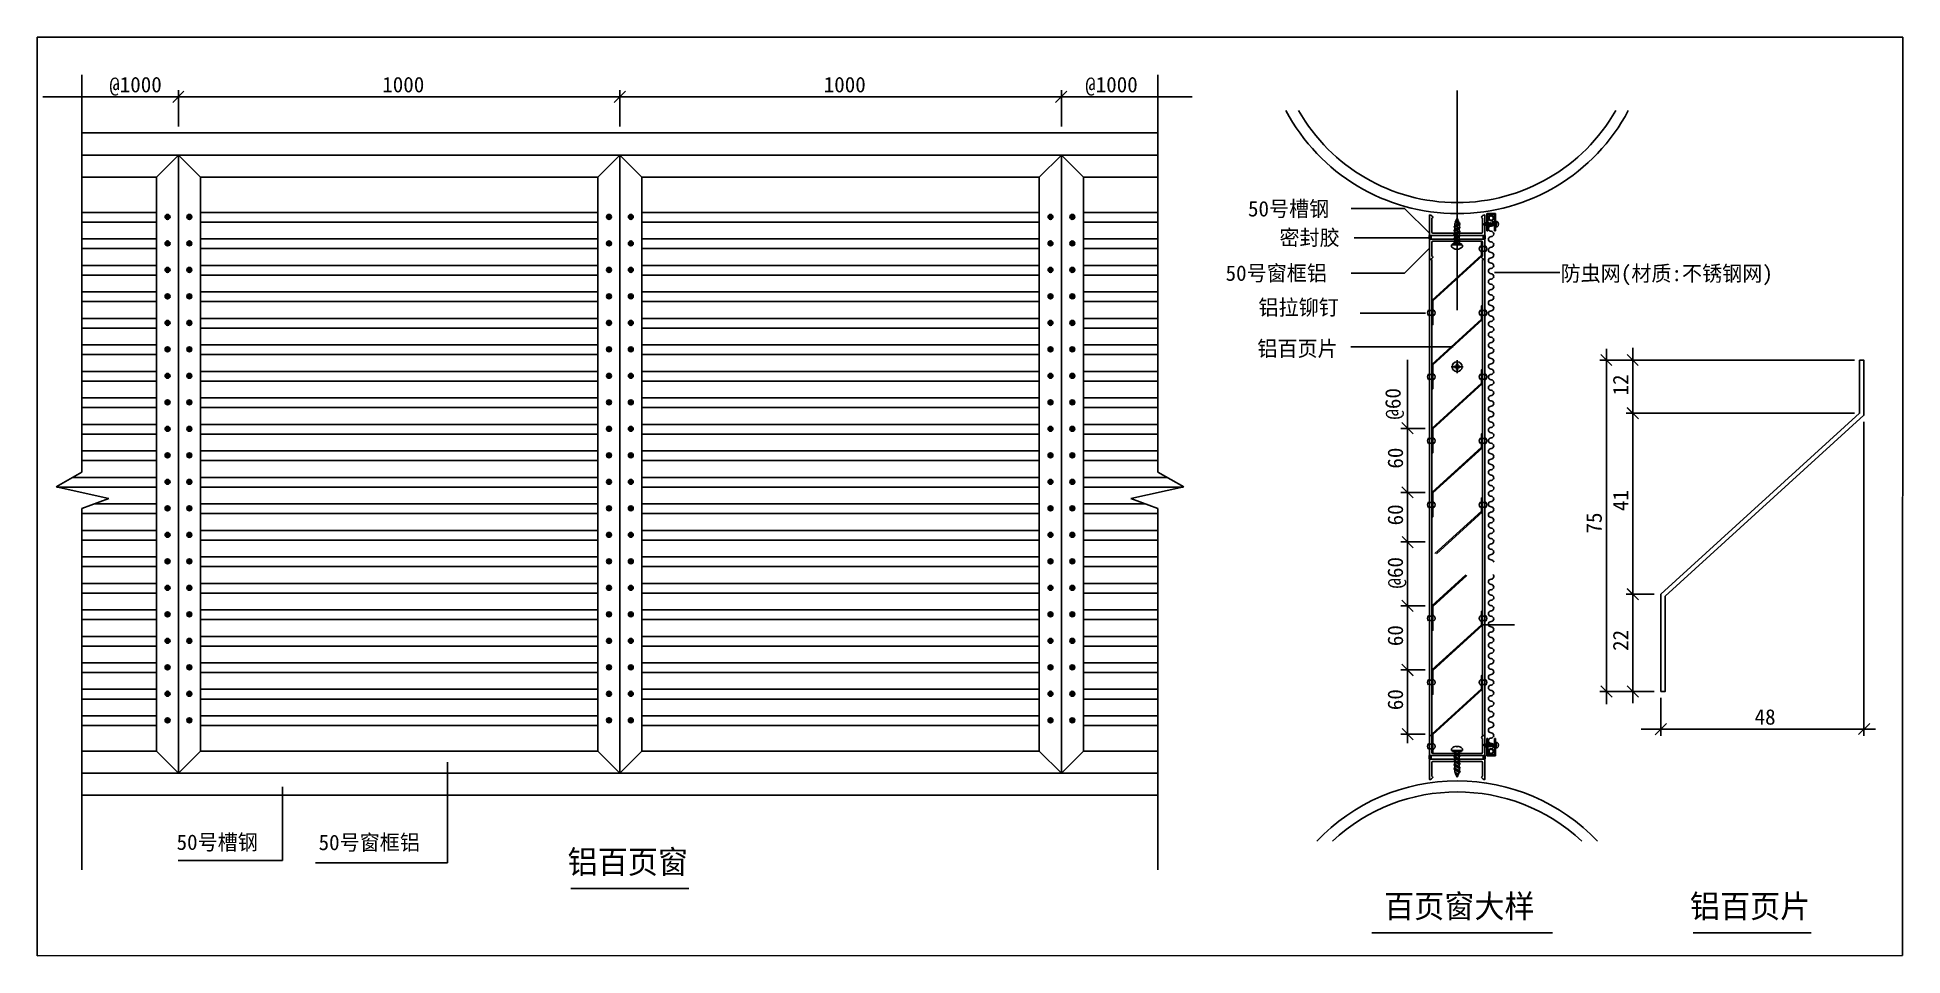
# Model space of a CAD drawing. Header units: metres. Extents: x 752 to 2442, y 858 to 1690.
import ezdxf

# ---------------------------------------------------------------- set-up
doc = ezdxf.new("R2010")
doc.units = ezdxf.units.M
for name, color, linetype in [('A1', 1, 'Continuous'), ('A2', 2, 'Continuous'), ('A3', 3, 'Continuous'), ('A6', 6, 'Continuous'), ('A7', 7, 'Continuous'), ('CON', 2, 'Continuous'), ('CON2', 6, 'Continuous'), ('DIM', 4, 'Continuous'), ('NEW1', 3, 'Continuous')]:
    doc.layers.add(name, color=color, linetype=linetype)
doc.dimstyles.get("Standard").update_dxf_attribs({"dimtxt": 2.5, "dimasz": 2.5, "dimexe": 1.25, "dimexo": 0.625, "dimtad": 1, "dimcen": 2.5, "dimazin": 3, "dimtfac": 1, "dimtmove": 0, "dimatfit": 3})

msp = doc.modelspace()

# ---------------------------------------------------------------- texts
for s, p in [('@1000', (816.95, 1640.18)), ('1000', (1064.32, 1640.18)), ('1000', (1464.32, 1640.18)), ('@1000', (1701.23, 1640.18)), ('48', (2307.74, 1067.36))]:
    msp.add_text(s, height=14).set_placement(p)
for s, p in [('@60', (1987.04, 1343.71)), ('12', (2193.36, 1365.52)), ('60', (1989.21, 1299.27)), ('41', (2193.36, 1260.85)), ('60', (1989.21, 1247.85)), ('75', (2169.34, 1240.45)), ('@60', (1989.15, 1190.63)), ('60', (1989.21, 1138.44)), ('22', (2193.36, 1134.13)), ('60', (1989.21, 1080.44))]:
    msp.add_text(s, height=14, rotation=90).set_placement(p)
at = {"layer": 'A7'}
for s, height, p in [('50号槽钢', 14, (1848.73, 1527.7)), ('密封胶', 14, (1877.25, 1501.58)), ('50号窗框铝', 14, (1828.43, 1469.39)), ('防虫网(材质:不锈钢网)', 14, (2131.93, 1469.12)), ('铝拉铆钉', 14, (1858.23, 1438.33)), ('铝百页片', 14, (1857.21, 1401.03)), ('50号槽钢', 14, (877.96, 953.89)), ('50号窗框铝', 14, (1006.65, 953.65)), ('铝百页窗', 21, (1232.24, 932.54)), ('百页窗大样', 21, (1971.98, 892.38)), ('铝百页片', 21, (2249.12, 892.38))]:
    msp.add_text(s, height=height, dxfattribs=at).set_placement(p)

# ---------------------------------------------------------------- blocks, each defined once
blk = doc.blocks.new('_ARCHTICK')
at = {"color": 0, "linetype": 'ByBlock'}
blk.add_lwpolyline([(-0.82, -0.83), (0.87, 0.86)], dxfattribs=at)
blk = doc.blocks.new('A$C15791323')
for p, q in [((0.01, 20.13), (0, 21.01)), ((8.34, 20.19), (0.01, 20.13)), ((0.76, 19.3), (0.76, 20.14)), ((0.76, 19.3), (7.6, 19.36)), ((2.48, 18.71), (1.79, 18.53)), ((1.79, 18.53), (2.49, 17.55)), ((2.51, 15.71), (1.81, 15.53)), ((1.81, 15.53), (2.52, 14.55)), ((2.48, 18.71), (2.48, 19.32)), ((2.51, 15.71), (2.49, 17.55)), ((2.53, 12.71), (2.52, 14.55)), ((3.74, 22.85), (3.73, 23.39)), ((3.74, 22.85), (4.15, 22.86)), ((4.57, 22.86), (4.15, 22.86)), ((4.57, 22.86), (4.57, 23.4)), ((6.58, 18.8), (5.88, 18.62)), ((5.9, 16.77), (5.88, 18.62)), ((5.9, 16.77), (6.61, 15.8)), ((6.61, 15.8), (5.91, 15.62)), ((5.92, 13.77), (5.91, 15.62)), ((6.19, 19.34), (6.58, 18.8)), ((7.6, 19.36), (7.59, 20.19)), ((8.34, 20.19), (8.33, 21.07)), ((2.53, 12.71), (1.83, 12.53)), ((1.83, 12.53), (2.54, 11.55)), ((2.55, 9.71), (1.85, 9.53)), ((1.85, 9.53), (2.56, 8.55)), ((2.57, 6.71), (1.88, 6.53)), ((1.88, 6.53), (2.58, 5.55)), ((2.55, 9.71), (2.54, 11.55)), ((2.57, 6.71), (2.56, 8.55)), ((2.59, 4.15), (2.58, 5.55)), ((3.03, 3.1), (2.59, 4.15)), ((3.39, 3.32), (2.9, 3.03)), ((3.4, 2.16), (2.9, 3.03)), ((4.32, 0), (3.43, 2.15)), ((4.86, 1.34), (4.32, 0)), ((5.36, 1.63), (4.85, 2.49)), ((5.36, 1.63), (4.86, 1.34)), ((5.81, 3.72), (5.13, 2.02)), ((5.92, 13.77), (6.63, 12.8)), ((6.63, 12.8), (5.93, 12.62)), ((5.94, 10.77), (5.93, 12.62)), ((5.94, 10.77), (6.65, 9.8)), ((6.65, 9.8), (5.95, 9.62)), ((5.97, 7.77), (5.95, 9.62)), ((5.97, 7.77), (6.67, 6.8)), ((6.67, 6.8), (5.98, 6.62)), ((5.99, 4.77), (5.98, 6.62)), ((5.99, 4.77), (6.7, 3.8)), ((6.7, 3.8), (6, 3.62))]:
    blk.add_line(p, q)
at = {"color": 3}
for p, q in [((1.79, 18.53), (6.61, 15.8)), ((1.81, 15.53), (6.63, 12.8)), ((2.48, 18.71), (5.9, 16.77)), ((2.49, 17.55), (5.91, 15.62)), ((2.51, 15.71), (5.92, 13.77)), ((2.52, 14.55), (5.93, 12.62)), ((4.18, 19.33), (3.29, 20.16)), ((4.78, 19.33), (3.88, 20.16)), ((4.62, 19.33), (5.88, 18.62)), ((5.62, 19.34), (6.58, 18.8)), ((1.83, 12.53), (6.65, 9.8)), ((1.85, 9.53), (6.67, 6.8)), ((1.88, 6.53), (6.7, 3.8)), ((2.53, 12.71), (5.94, 10.77)), ((2.54, 11.55), (5.95, 9.62)), ((2.55, 9.71), (5.97, 7.77)), ((2.56, 8.55), (5.98, 6.62)), ((2.57, 6.71), (5.99, 4.77)), ((2.58, 5.55), (6, 3.62)), ((2.9, 3.03), (5.36, 1.63)), ((3.39, 3.32), (4.85, 2.49)), ((3.4, 2.16), (4.86, 1.34))]:
    blk.add_line(p, q, dxfattribs=at)
for centre, radius, start, end in [((1, 21.02), 1, 137.18, 180.43), ((4.19, 18.06), 5.35, 94.9, 137.18), ((4.19, 18.06), 5.35, 43.68, 85.96), ((7.33, 21.06), 1, 0.43, 43.68)]:
    blk.add_arc(centre, radius, start, end)

# ---------------------------------------------------------------- hatches: boundary and pattern name
h = msp.add_hatch()
h.set_pattern_fill('ANSI31', scale=0.2)
h.paths.add_polyline_path([(872.01, 1527.31, 1), (867.57, 1527.31, 1)])
h = msp.add_hatch()
h.set_pattern_fill('ANSI31', scale=0.2)
h.paths.add_polyline_path([(891.77, 1527.31, 1), (887.33, 1527.31, 1)])
h = msp.add_hatch()
h.set_pattern_fill('ANSI31', scale=0.2)
h.paths.add_polyline_path([(1272.01, 1527.31, 1), (1267.57, 1527.31, 1)])
h = msp.add_hatch()
h.set_pattern_fill('ANSI31', scale=0.2)
h.paths.add_polyline_path([(1291.77, 1527.31, 1), (1287.33, 1527.31, 1)])
h = msp.add_hatch()
h.set_pattern_fill('ANSI31', scale=0.2)
h.paths.add_polyline_path([(1672.01, 1527.31, 1), (1667.57, 1527.31, 1)])
h = msp.add_hatch()
h.set_pattern_fill('ANSI31', scale=0.2)
h.paths.add_polyline_path([(1691.77, 1527.31, 1), (1687.33, 1527.31, 1)])
h = msp.add_hatch()
h.set_pattern_fill('ANSI31', scale=0.2)
h.paths.add_polyline_path([(872.01, 1503.31, 1), (867.57, 1503.31, 1)])
h = msp.add_hatch()
h.set_pattern_fill('ANSI31', scale=0.2)
h.paths.add_polyline_path([(891.77, 1503.31, 1), (887.33, 1503.31, 1)])
h = msp.add_hatch()
h.set_pattern_fill('ANSI31', scale=0.2)
h.paths.add_polyline_path([(1272.01, 1503.31, 1), (1267.57, 1503.31, 1)])
h = msp.add_hatch()
h.set_pattern_fill('ANSI31', scale=0.2)
h.paths.add_polyline_path([(1291.77, 1503.31, 1), (1287.33, 1503.31, 1)])
h = msp.add_hatch()
h.set_pattern_fill('ANSI31', scale=0.2)
h.paths.add_polyline_path([(1672.01, 1503.31, 1), (1667.57, 1503.31, 1)])
h = msp.add_hatch()
h.set_pattern_fill('ANSI31', scale=0.2)
h.paths.add_polyline_path([(1691.77, 1503.31, 1), (1687.33, 1503.31, 1)])
h = msp.add_hatch()
h.set_pattern_fill('ANSI31', scale=0.2)
h.paths.add_polyline_path([(2014.63, 1510.62), (2013.19, 1510.62, 0.27), (2013.25, 1507.19), (2014.63, 1507.19)])
h = msp.add_hatch()
h.set_pattern_fill('ANSI31', scale=0.2)
h.paths.add_polyline_path([(2061.88, 1510.62), (2063.25, 1510.62), (2063.25, 1510.72, -0.28), (2063.26, 1507.19), (2061.88, 1507.19)])
h = msp.add_hatch()
h.set_pattern_fill('ANSI31', scale=0.2)
h.paths.add_polyline_path([(872.01, 1479.31, 1), (867.57, 1479.31, 1)])
h = msp.add_hatch()
h.set_pattern_fill('ANSI31', scale=0.2)
h.paths.add_polyline_path([(891.77, 1479.31, 1), (887.33, 1479.31, 1)])
h = msp.add_hatch()
h.set_pattern_fill('ANSI31', scale=0.2)
h.paths.add_polyline_path([(1272.01, 1479.31, 1), (1267.57, 1479.31, 1)])
h = msp.add_hatch()
h.set_pattern_fill('ANSI31', scale=0.2)
h.paths.add_polyline_path([(1291.77, 1479.31, 1), (1287.33, 1479.31, 1)])
h = msp.add_hatch()
h.set_pattern_fill('ANSI31', scale=0.2)
h.paths.add_polyline_path([(1672.01, 1479.31, 1), (1667.57, 1479.31, 1)])
h = msp.add_hatch()
h.set_pattern_fill('ANSI31', scale=0.2)
h.paths.add_polyline_path([(1691.77, 1479.31, 1), (1687.33, 1479.31, 1)])
h = msp.add_hatch()
h.set_pattern_fill('ANSI31', scale=0.2)
h.paths.add_polyline_path([(872.01, 1455.31, 1), (867.57, 1455.31, 1)])
h = msp.add_hatch()
h.set_pattern_fill('ANSI31', scale=0.2)
h.paths.add_polyline_path([(891.77, 1455.31, 1), (887.33, 1455.31, 1)])
h = msp.add_hatch()
h.set_pattern_fill('ANSI31', scale=0.2)
h.paths.add_polyline_path([(1272.01, 1455.31, 1), (1267.57, 1455.31, 1)])
h = msp.add_hatch()
h.set_pattern_fill('ANSI31', scale=0.2)
h.paths.add_polyline_path([(1291.77, 1455.31, 1), (1287.33, 1455.31, 1)])
h = msp.add_hatch()
h.set_pattern_fill('ANSI31', scale=0.2)
h.paths.add_polyline_path([(1672.01, 1455.31, 1), (1667.57, 1455.31, 1)])
h = msp.add_hatch()
h.set_pattern_fill('ANSI31', scale=0.2)
h.paths.add_polyline_path([(1691.77, 1455.31, 1), (1687.33, 1455.31, 1)])
h = msp.add_hatch()
h.set_pattern_fill('ANSI31', scale=0.2)
h.paths.add_polyline_path([(872.01, 1431.31, 1), (867.57, 1431.31, 1)])
h = msp.add_hatch()
h.set_pattern_fill('ANSI31', scale=0.2)
h.paths.add_polyline_path([(891.77, 1431.31, 1), (887.33, 1431.31, 1)])
h = msp.add_hatch()
h.set_pattern_fill('ANSI31', scale=0.2)
h.paths.add_polyline_path([(1272.01, 1431.31, 1), (1267.57, 1431.31, 1)])
h = msp.add_hatch()
h.set_pattern_fill('ANSI31', scale=0.2)
h.paths.add_polyline_path([(1291.77, 1431.31, 1), (1287.33, 1431.31, 1)])
h = msp.add_hatch()
h.set_pattern_fill('ANSI31', scale=0.2)
h.paths.add_polyline_path([(1672.01, 1431.31, 1), (1667.57, 1431.31, 1)])
h = msp.add_hatch()
h.set_pattern_fill('ANSI31', scale=0.2)
h.paths.add_polyline_path([(1691.77, 1431.31, 1), (1687.33, 1431.31, 1)])
h = msp.add_hatch()
h.set_pattern_fill('ANSI31', scale=0.2)
h.paths.add_polyline_path([(872.01, 1407.31, 1), (867.57, 1407.31, 1)])
h = msp.add_hatch()
h.set_pattern_fill('ANSI31', scale=0.2)
h.paths.add_polyline_path([(891.77, 1407.31, 1), (887.33, 1407.31, 1)])
h = msp.add_hatch()
h.set_pattern_fill('ANSI31', scale=0.2)
h.paths.add_polyline_path([(1272.01, 1407.31, 1), (1267.57, 1407.31, 1)])
h = msp.add_hatch()
h.set_pattern_fill('ANSI31', scale=0.2)
h.paths.add_polyline_path([(1291.77, 1407.31, 1), (1287.33, 1407.31, 1)])
h = msp.add_hatch()
h.set_pattern_fill('ANSI31', scale=0.2)
h.paths.add_polyline_path([(1672.01, 1407.31, 1), (1667.57, 1407.31, 1)])
h = msp.add_hatch()
h.set_pattern_fill('ANSI31', scale=0.2)
h.paths.add_polyline_path([(1691.77, 1407.31, 1), (1687.33, 1407.31, 1)])
h = msp.add_hatch()
h.set_pattern_fill('ANSI31', scale=0.2)
h.paths.add_polyline_path([(872.01, 1383.31, 1), (867.57, 1383.31, 1)])
h = msp.add_hatch()
h.set_pattern_fill('ANSI31', scale=0.2)
h.paths.add_polyline_path([(891.77, 1383.31, 1), (887.33, 1383.31, 1)])
h = msp.add_hatch()
h.set_pattern_fill('ANSI31', scale=0.2)
h.paths.add_polyline_path([(1272.01, 1383.31, 1), (1267.57, 1383.31, 1)])
h = msp.add_hatch()
h.set_pattern_fill('ANSI31', scale=0.2)
h.paths.add_polyline_path([(1291.77, 1383.31, 1), (1287.33, 1383.31, 1)])
h = msp.add_hatch()
h.set_pattern_fill('ANSI31', scale=0.2)
h.paths.add_polyline_path([(1672.01, 1383.31, 1), (1667.57, 1383.31, 1)])
h = msp.add_hatch()
h.set_pattern_fill('ANSI31', scale=0.2)
h.paths.add_polyline_path([(1691.77, 1383.31, 1), (1687.33, 1383.31, 1)])
h = msp.add_hatch()
h.set_pattern_fill('ANSI31', scale=0.2)
h.paths.add_polyline_path([(872.01, 1359.31, 1), (867.57, 1359.31, 1)])
h = msp.add_hatch()
h.set_pattern_fill('ANSI31', scale=0.2)
h.paths.add_polyline_path([(891.77, 1359.31, 1), (887.33, 1359.31, 1)])
h = msp.add_hatch()
h.set_pattern_fill('ANSI31', scale=0.2)
h.paths.add_polyline_path([(1272.01, 1359.31, 1), (1267.57, 1359.31, 1)])
h = msp.add_hatch()
h.set_pattern_fill('ANSI31', scale=0.2)
h.paths.add_polyline_path([(1291.77, 1359.31, 1), (1287.33, 1359.31, 1)])
h = msp.add_hatch()
h.set_pattern_fill('ANSI31', scale=0.2)
h.paths.add_polyline_path([(1672.01, 1359.31, 1), (1667.57, 1359.31, 1)])
h = msp.add_hatch()
h.set_pattern_fill('ANSI31', scale=0.2)
h.paths.add_polyline_path([(1691.77, 1359.31, 1), (1687.33, 1359.31, 1)])
h = msp.add_hatch()
h.set_pattern_fill('ANSI31', scale=0.2)
h.paths.add_polyline_path([(872.01, 1335.31, 1), (867.57, 1335.31, 1)])
h = msp.add_hatch()
h.set_pattern_fill('ANSI31', scale=0.2)
h.paths.add_polyline_path([(891.77, 1335.31, 1), (887.33, 1335.31, 1)])
h = msp.add_hatch()
h.set_pattern_fill('ANSI31', scale=0.2)
h.paths.add_polyline_path([(1272.01, 1335.31, 1), (1267.57, 1335.31, 1)])
h = msp.add_hatch()
h.set_pattern_fill('ANSI31', scale=0.2)
h.paths.add_polyline_path([(1291.77, 1335.31, 1), (1287.33, 1335.31, 1)])
h = msp.add_hatch()
h.set_pattern_fill('ANSI31', scale=0.2)
h.paths.add_polyline_path([(1672.01, 1335.31, 1), (1667.57, 1335.31, 1)])
h = msp.add_hatch()
h.set_pattern_fill('ANSI31', scale=0.2)
h.paths.add_polyline_path([(1691.77, 1335.31, 1), (1687.33, 1335.31, 1)])
h = msp.add_hatch()
h.set_pattern_fill('ANSI31', scale=0.2)
h.paths.add_polyline_path([(872.01, 1311.31, 1), (867.57, 1311.31, 1)])
h = msp.add_hatch()
h.set_pattern_fill('ANSI31', scale=0.2)
h.paths.add_polyline_path([(891.77, 1311.31, 1), (887.33, 1311.31, 1)])
h = msp.add_hatch()
h.set_pattern_fill('ANSI31', scale=0.2)
h.paths.add_polyline_path([(1272.01, 1311.31, 1), (1267.57, 1311.31, 1)])
h = msp.add_hatch()
h.set_pattern_fill('ANSI31', scale=0.2)
h.paths.add_polyline_path([(1291.77, 1311.31, 1), (1287.33, 1311.31, 1)])
h = msp.add_hatch()
h.set_pattern_fill('ANSI31', scale=0.2)
h.paths.add_polyline_path([(1672.01, 1311.31, 1), (1667.57, 1311.31, 1)])
h = msp.add_hatch()
h.set_pattern_fill('ANSI31', scale=0.2)
h.paths.add_polyline_path([(1691.77, 1311.31, 1), (1687.33, 1311.31, 1)])
h = msp.add_hatch()
h.set_pattern_fill('ANSI31', scale=0.2)
h.paths.add_polyline_path([(872.01, 1287.31, 1), (867.57, 1287.31, 1)])
h = msp.add_hatch()
h.set_pattern_fill('ANSI31', scale=0.2)
h.paths.add_polyline_path([(891.77, 1287.31, 1), (887.33, 1287.31, 1)])
h = msp.add_hatch()
h.set_pattern_fill('ANSI31', scale=0.2)
h.paths.add_polyline_path([(1272.01, 1287.31, 1), (1267.57, 1287.31, 1)])
h = msp.add_hatch()
h.set_pattern_fill('ANSI31', scale=0.2)
h.paths.add_polyline_path([(1291.77, 1287.31, 1), (1287.33, 1287.31, 1)])
h = msp.add_hatch()
h.set_pattern_fill('ANSI31', scale=0.2)
h.paths.add_polyline_path([(1672.01, 1287.31, 1), (1667.57, 1287.31, 1)])
h = msp.add_hatch()
h.set_pattern_fill('ANSI31', scale=0.2)
h.paths.add_polyline_path([(1691.77, 1287.31, 1), (1687.33, 1287.31, 1)])
h = msp.add_hatch()
h.set_pattern_fill('ANSI31', scale=0.2)
h.paths.add_polyline_path([(872.01, 1263.31, 1), (867.57, 1263.31, 1)])
h = msp.add_hatch()
h.set_pattern_fill('ANSI31', scale=0.2)
h.paths.add_polyline_path([(891.77, 1263.31, 1), (887.33, 1263.31, 1)])
h = msp.add_hatch()
h.set_pattern_fill('ANSI31', scale=0.2)
h.paths.add_polyline_path([(1272.01, 1263.31, 1), (1267.57, 1263.31, 1)])
h = msp.add_hatch()
h.set_pattern_fill('ANSI31', scale=0.2)
h.paths.add_polyline_path([(1291.77, 1263.31, 1), (1287.33, 1263.31, 1)])
h = msp.add_hatch()
h.set_pattern_fill('ANSI31', scale=0.2)
h.paths.add_polyline_path([(1672.01, 1263.31, 1), (1667.57, 1263.31, 1)])
h = msp.add_hatch()
h.set_pattern_fill('ANSI31', scale=0.2)
h.paths.add_polyline_path([(1691.77, 1263.31, 1), (1687.33, 1263.31, 1)])
h = msp.add_hatch()
h.set_pattern_fill('ANSI31', scale=0.2)
h.paths.add_polyline_path([(872.01, 1239.31, 1), (867.57, 1239.31, 1)])
h = msp.add_hatch()
h.set_pattern_fill('ANSI31', scale=0.2)
h.paths.add_polyline_path([(891.77, 1239.31, 1), (887.33, 1239.31, 1)])
h = msp.add_hatch()
h.set_pattern_fill('ANSI31', scale=0.2)
h.paths.add_polyline_path([(1272.01, 1239.31, 1), (1267.57, 1239.31, 1)])
h = msp.add_hatch()
h.set_pattern_fill('ANSI31', scale=0.2)
h.paths.add_polyline_path([(1291.77, 1239.31, 1), (1287.33, 1239.31, 1)])
h = msp.add_hatch()
h.set_pattern_fill('ANSI31', scale=0.2)
h.paths.add_polyline_path([(1672.01, 1239.31, 1), (1667.57, 1239.31, 1)])
h = msp.add_hatch()
h.set_pattern_fill('ANSI31', scale=0.2)
h.paths.add_polyline_path([(1691.77, 1239.31, 1), (1687.33, 1239.31, 1)])
h = msp.add_hatch()
h.set_pattern_fill('ANSI31', scale=0.2)
h.paths.add_polyline_path([(872.01, 1215.31, 1), (867.57, 1215.31, 1)])
h = msp.add_hatch()
h.set_pattern_fill('ANSI31', scale=0.2)
h.paths.add_polyline_path([(891.77, 1215.31, 1), (887.33, 1215.31, 1)])
h = msp.add_hatch()
h.set_pattern_fill('ANSI31', scale=0.2)
h.paths.add_polyline_path([(1272.01, 1215.31, 1), (1267.57, 1215.31, 1)])
h = msp.add_hatch()
h.set_pattern_fill('ANSI31', scale=0.2)
h.paths.add_polyline_path([(1291.77, 1215.31, 1), (1287.33, 1215.31, 1)])
h = msp.add_hatch()
h.set_pattern_fill('ANSI31', scale=0.2)
h.paths.add_polyline_path([(1672.01, 1215.31, 1), (1667.57, 1215.31, 1)])
h = msp.add_hatch()
h.set_pattern_fill('ANSI31', scale=0.2)
h.paths.add_polyline_path([(1691.77, 1215.31, 1), (1687.33, 1215.31, 1)])
h = msp.add_hatch()
h.set_pattern_fill('ANSI31', scale=0.2)
h.paths.add_polyline_path([(872.01, 1191.31, 1), (867.57, 1191.31, 1)])
h = msp.add_hatch()
h.set_pattern_fill('ANSI31', scale=0.2)
h.paths.add_polyline_path([(891.77, 1191.31, 1), (887.33, 1191.31, 1)])
h = msp.add_hatch()
h.set_pattern_fill('ANSI31', scale=0.2)
h.paths.add_polyline_path([(1272.01, 1191.31, 1), (1267.57, 1191.31, 1)])
h = msp.add_hatch()
h.set_pattern_fill('ANSI31', scale=0.2)
h.paths.add_polyline_path([(1291.77, 1191.31, 1), (1287.33, 1191.31, 1)])
h = msp.add_hatch()
h.set_pattern_fill('ANSI31', scale=0.2)
h.paths.add_polyline_path([(1672.01, 1191.31, 1), (1667.57, 1191.31, 1)])
h = msp.add_hatch()
h.set_pattern_fill('ANSI31', scale=0.2)
h.paths.add_polyline_path([(1691.77, 1191.31, 1), (1687.33, 1191.31, 1)])
h = msp.add_hatch()
h.set_pattern_fill('ANSI31', scale=0.2)
h.paths.add_polyline_path([(872.01, 1167.31, 1), (867.57, 1167.31, 1)])
h = msp.add_hatch()
h.set_pattern_fill('ANSI31', scale=0.2)
h.paths.add_polyline_path([(891.77, 1167.31, 1), (887.33, 1167.31, 1)])
h = msp.add_hatch()
h.set_pattern_fill('ANSI31', scale=0.2)
h.paths.add_polyline_path([(1272.01, 1167.31, 1), (1267.57, 1167.31, 1)])
h = msp.add_hatch()
h.set_pattern_fill('ANSI31', scale=0.2)
h.paths.add_polyline_path([(1291.77, 1167.31, 1), (1287.33, 1167.31, 1)])
h = msp.add_hatch()
h.set_pattern_fill('ANSI31', scale=0.2)
h.paths.add_polyline_path([(1672.01, 1167.31, 1), (1667.57, 1167.31, 1)])
h = msp.add_hatch()
h.set_pattern_fill('ANSI31', scale=0.2)
h.paths.add_polyline_path([(1691.77, 1167.31, 1), (1687.33, 1167.31, 1)])
h = msp.add_hatch()
h.set_pattern_fill('ANSI31', scale=0.2)
h.paths.add_polyline_path([(872.01, 1143.31, 1), (867.57, 1143.31, 1)])
h = msp.add_hatch()
h.set_pattern_fill('ANSI31', scale=0.2)
h.paths.add_polyline_path([(891.77, 1143.31, 1), (887.33, 1143.31, 1)])
h = msp.add_hatch()
h.set_pattern_fill('ANSI31', scale=0.2)
h.paths.add_polyline_path([(1272.01, 1143.31, 1), (1267.57, 1143.31, 1)])
h = msp.add_hatch()
h.set_pattern_fill('ANSI31', scale=0.2)
h.paths.add_polyline_path([(1291.77, 1143.31, 1), (1287.33, 1143.31, 1)])
h = msp.add_hatch()
h.set_pattern_fill('ANSI31', scale=0.2)
h.paths.add_polyline_path([(1672.01, 1143.31, 1), (1667.57, 1143.31, 1)])
h = msp.add_hatch()
h.set_pattern_fill('ANSI31', scale=0.2)
h.paths.add_polyline_path([(1691.77, 1143.31, 1), (1687.33, 1143.31, 1)])
h = msp.add_hatch()
h.set_pattern_fill('ANSI31', scale=0.2)
h.paths.add_polyline_path([(872.01, 1119.31, 1), (867.57, 1119.31, 1)])
h = msp.add_hatch()
h.set_pattern_fill('ANSI31', scale=0.2)
h.paths.add_polyline_path([(891.77, 1119.31, 1), (887.33, 1119.31, 1)])
h = msp.add_hatch()
h.set_pattern_fill('ANSI31', scale=0.2)
h.paths.add_polyline_path([(1272.01, 1119.31, 1), (1267.57, 1119.31, 1)])
h = msp.add_hatch()
h.set_pattern_fill('ANSI31', scale=0.2)
h.paths.add_polyline_path([(1291.77, 1119.31, 1), (1287.33, 1119.31, 1)])
h = msp.add_hatch()
h.set_pattern_fill('ANSI31', scale=0.2)
h.paths.add_polyline_path([(1672.01, 1119.31, 1), (1667.57, 1119.31, 1)])
h = msp.add_hatch()
h.set_pattern_fill('ANSI31', scale=0.2)
h.paths.add_polyline_path([(1691.77, 1119.31, 1), (1687.33, 1119.31, 1)])
h = msp.add_hatch()
h.set_pattern_fill('ANSI31', scale=0.2)
h.paths.add_polyline_path([(872.01, 1095.31, 1), (867.57, 1095.31, 1)])
h = msp.add_hatch()
h.set_pattern_fill('ANSI31', scale=0.2)
h.paths.add_polyline_path([(891.77, 1095.31, 1), (887.33, 1095.31, 1)])
h = msp.add_hatch()
h.set_pattern_fill('ANSI31', scale=0.2)
h.paths.add_polyline_path([(1272.01, 1095.31, 1), (1267.57, 1095.31, 1)])
h = msp.add_hatch()
h.set_pattern_fill('ANSI31', scale=0.2)
h.paths.add_polyline_path([(1291.77, 1095.31, 1), (1287.33, 1095.31, 1)])
h = msp.add_hatch()
h.set_pattern_fill('ANSI31', scale=0.2)
h.paths.add_polyline_path([(1672.01, 1095.31, 1), (1667.57, 1095.31, 1)])
h = msp.add_hatch()
h.set_pattern_fill('ANSI31', scale=0.2)
h.paths.add_polyline_path([(1691.77, 1095.31, 1), (1687.33, 1095.31, 1)])
h = msp.add_hatch()
h.set_pattern_fill('ANSI31', scale=0.2)
h.paths.add_polyline_path([(872.01, 1071.31, 1), (867.57, 1071.31, 1)])
h = msp.add_hatch()
h.set_pattern_fill('ANSI31', scale=0.2)
h.paths.add_polyline_path([(891.77, 1071.31, 1), (887.33, 1071.31, 1)])
h = msp.add_hatch()
h.set_pattern_fill('ANSI31', scale=0.2)
h.paths.add_polyline_path([(1272.01, 1071.31, 1), (1267.57, 1071.31, 1)])
h = msp.add_hatch()
h.set_pattern_fill('ANSI31', scale=0.2)
h.paths.add_polyline_path([(1291.77, 1071.31, 1), (1287.33, 1071.31, 1)])
h = msp.add_hatch()
h.set_pattern_fill('ANSI31', scale=0.2)
h.paths.add_polyline_path([(1672.01, 1071.31, 1), (1667.57, 1071.31, 1)])
h = msp.add_hatch()
h.set_pattern_fill('ANSI31', scale=0.2)
h.paths.add_polyline_path([(1691.77, 1071.31, 1), (1687.33, 1071.31, 1)])
h = msp.add_hatch()
h.set_pattern_fill('ANSI31', scale=0.2)
h.paths.add_polyline_path([(2014.63, 1039.5), (2013.25, 1039.5), (2013.25, 1039.6, 0.28), (2013.25, 1036.06), (2014.63, 1036.06)])
h = msp.add_hatch()
h.set_pattern_fill('ANSI31', scale=0.2)
h.paths.add_polyline_path([(2061.88, 1039.5), (2063.25, 1039.5), (2063.25, 1039.6, -0.28), (2063.26, 1036.06), (2061.88, 1036.06)])

# ---------------------------------------------------------------- linework, layer by layer
for p, q in [((792.26, 1656.07), (792.26, 1296.01)), ((879.67, 1609.35), (879.67, 1642.12)), ((1279.67, 1609.35), (1279.67, 1642.12)), ((1279.67, 1609.35), (1279.67, 1642.12)), ((1679.67, 1609.35), (1679.67, 1642.12)), ((1679.67, 1609.35), (1679.67, 1642.12)), ((1767.08, 1656.07), (1767.08, 1296.01)), ((879.67, 1636.12), (762.04, 1636.12)), ((879.67, 1636.12), (1279.67, 1636.12)), ((1679.67, 1636.12), (1279.67, 1636.12)), ((1679.67, 1636.12), (1797.3, 1636.12)), ((792.26, 1603.35), (1767.08, 1603.35)), ((879.67, 1603.35), (1679.67, 1603.35)), ((879.67, 1583.35), (792.26, 1583.35)), ((859.67, 1563.35), (879.67, 1583.35)), ((899.67, 1563.35), (879.67, 1583.35)), ((879.67, 1583.35), (1679.67, 1583.35)), ((879.67, 1583.35), (879.67, 1023.35)), ((1259.67, 1563.35), (1279.67, 1583.35)), ((1279.67, 1583.35), (1299.67, 1563.35)), ((1279.67, 1583.35), (1279.67, 1023.35)), ((1279.67, 1583.35), (1279.67, 1043.35)), ((1659.67, 1563.35), (1679.67, 1583.35)), ((1699.67, 1563.35), (1679.67, 1583.35)), ((1679.67, 1583.35), (1767.08, 1583.35)), ((1679.67, 1583.35), (1679.67, 1023.35)), ((859.67, 1563.35), (792.26, 1563.35)), ((859.67, 1563.35), (859.67, 1043.35)), ((899.67, 1563.35), (1259.67, 1563.35)), ((899.67, 1563.35), (899.67, 1043.35)), ((1259.67, 1563.35), (1259.67, 1043.35)), ((1299.67, 1563.35), (1659.67, 1563.35)), ((1299.67, 1563.35), (1299.67, 1043.35)), ((1659.67, 1563.35), (1659.67, 1043.35)), ((1767.08, 1563.35), (1699.67, 1563.35)), ((1699.67, 1563.35), (1699.67, 1043.35)), ((859.67, 1531.35), (792.26, 1531.35)), ((859.67, 1522.55), (792.26, 1522.55)), ((899.67, 1531.35), (1259.67, 1531.35)), ((899.67, 1522.55), (1259.67, 1522.55)), ((1299.67, 1531.35), (1659.67, 1531.35)), ((1299.67, 1522.55), (1659.67, 1522.55)), ((1767.08, 1531.35), (1699.67, 1531.35)), ((1767.08, 1522.55), (1699.67, 1522.55)), ((2065.15, 1530.38), (2073.15, 1530.38)), ((2065.15, 1514.55), (2065.15, 1530.38)), ((2066.15, 1529.38), (2072.15, 1529.38)), ((2066.15, 1514.55), (2066.15, 1529.38)), ((2072.15, 1514.55), (2072.15, 1529.38)), ((2073.15, 1514.55), (2073.15, 1530.38)), ((859.67, 1507.35), (792.26, 1507.35)), ((899.67, 1507.35), (1259.67, 1507.35)), ((1299.67, 1507.35), (1659.67, 1507.35)), ((1767.08, 1507.35), (1699.67, 1507.35)), ((2014.63, 1510.62), (2014.63, 1507.19)), ((2061.88, 1510.62), (2061.88, 1507.19)), ((2065.15, 1514.55), (2066.15, 1514.55)), ((2073.15, 1514.55), (2072.15, 1514.55)), ((859.67, 1498.55), (792.26, 1498.55)), ((899.67, 1498.55), (1259.67, 1498.55)), ((1299.67, 1498.55), (1659.67, 1498.55)), ((1767.08, 1498.55), (1699.67, 1498.55)), ((2013.25, 1492.23), (2013.25, 1057.82)), ((2013.25, 1488.68), (2015.25, 1488.68)), ((2015.25, 1488.68), (2015.25, 1057)), ((2060.25, 1500.52), (2063.25, 1500.52)), ((2061.25, 1488.68), (2063.25, 1488.68)), ((2061.25, 1488.68), (2061.25, 1057)), ((2063.25, 1500.97), (2063.25, 1495.97)), ((2063.25, 1500.97), (2063.78, 1500.97)), ((2063.25, 1495.97), (2063.78, 1495.97)), ((2063.25, 1488.68), (2063.25, 1057.82)), ((859.67, 1483.35), (792.26, 1483.35)), ((859.67, 1474.55), (792.26, 1474.55)), ((899.67, 1483.35), (1259.67, 1483.35)), ((899.67, 1474.55), (1259.67, 1474.55)), ((1299.67, 1483.35), (1659.67, 1483.35)), ((1299.67, 1474.55), (1659.67, 1474.55)), ((1767.08, 1483.35), (1699.67, 1483.35)), ((1767.08, 1474.55), (1699.67, 1474.55)), ((859.67, 1459.35), (792.26, 1459.35)), ((899.67, 1459.35), (1259.67, 1459.35)), ((1299.67, 1459.35), (1659.67, 1459.35)), ((1767.08, 1459.35), (1699.67, 1459.35)), ((859.67, 1450.55), (792.26, 1450.55)), ((899.67, 1450.55), (1259.67, 1450.55)), ((1299.67, 1450.55), (1659.67, 1450.55)), ((1767.08, 1450.55), (1699.67, 1450.55)), ((2013.25, 1442.97), (2012.73, 1442.97)), ((2013.25, 1437.97), (2012.73, 1437.97)), ((2013.25, 1437.97), (2013.25, 1442.97)), ((2013.25, 1442.52), (2016.25, 1442.52)), ((2013.25, 1438.42), (2016.25, 1438.42)), ((2016.25, 1442.97), (2016.25, 1437.97)), ((2016.25, 1442.97), (2016.78, 1442.97)), ((2016.25, 1437.97), (2016.78, 1437.97)), ((2060.25, 1442.97), (2059.73, 1442.97)), ((2060.25, 1437.97), (2059.73, 1437.97)), ((2060.25, 1437.97), (2060.25, 1442.97)), ((2060.25, 1442.52), (2063.25, 1442.52)), ((2060.25, 1438.42), (2063.25, 1438.42)), ((2063.25, 1442.97), (2063.25, 1437.97)), ((2063.25, 1442.97), (2063.78, 1442.97)), ((2063.25, 1437.97), (2063.78, 1437.97)), ((859.67, 1435.35), (792.26, 1435.35)), ((859.67, 1426.55), (792.26, 1426.55)), ((899.67, 1435.35), (1259.67, 1435.35)), ((899.67, 1426.55), (1259.67, 1426.55)), ((1299.67, 1435.35), (1659.67, 1435.35)), ((1299.67, 1426.55), (1659.67, 1426.55)), ((1767.08, 1435.35), (1699.67, 1435.35)), ((1767.08, 1426.55), (1699.67, 1426.55)), ((859.67, 1411.35), (792.26, 1411.35)), ((899.67, 1411.35), (1259.67, 1411.35)), ((1299.67, 1411.35), (1659.67, 1411.35)), ((1767.08, 1411.35), (1699.67, 1411.35)), ((2173.49, 1085.89), (2173.49, 1407.79)), ((2197.36, 1349.5), (2197.36, 1408.57)), ((859.67, 1402.55), (792.26, 1402.55)), ((859.67, 1387.35), (792.26, 1387.35)), ((899.67, 1402.55), (1259.67, 1402.55)), ((899.67, 1387.35), (1259.67, 1387.35)), ((1299.67, 1402.55), (1659.67, 1402.55)), ((1299.67, 1387.35), (1659.67, 1387.35)), ((1767.08, 1402.55), (1699.67, 1402.55)), ((1767.08, 1387.35), (1699.67, 1387.35)), ((1993.32, 1393.7), (1993.32, 1335.7)), ((2216.88, 1397.5), (2167.49, 1397.5)), ((2398.42, 1397.5), (2191.36, 1397.5)), ((859.67, 1378.55), (792.26, 1378.55)), ((899.67, 1378.55), (1259.67, 1378.55)), ((1299.67, 1378.55), (1659.67, 1378.55)), ((1767.08, 1378.55), (1699.67, 1378.55)), ((2013.25, 1384.97), (2012.73, 1384.97)), ((2013.25, 1379.97), (2012.73, 1379.97)), ((2013.25, 1379.97), (2013.25, 1384.97)), ((2013.25, 1384.52), (2016.25, 1384.52)), ((2013.25, 1380.42), (2016.25, 1380.42)), ((2016.25, 1384.97), (2016.25, 1379.97)), ((2016.25, 1384.97), (2016.78, 1384.97)), ((2016.25, 1379.97), (2016.78, 1379.97)), ((2060.25, 1384.97), (2059.73, 1384.97)), ((2060.25, 1379.97), (2059.73, 1379.97)), ((2060.25, 1379.97), (2060.25, 1384.97)), ((2060.25, 1384.52), (2063.25, 1384.52)), ((2060.25, 1380.42), (2063.25, 1380.42)), ((2063.25, 1384.97), (2063.25, 1379.97)), ((2063.25, 1384.97), (2063.78, 1384.97)), ((2063.25, 1379.97), (2063.78, 1379.97)), ((859.67, 1363.35), (792.26, 1363.35)), ((859.67, 1354.55), (792.26, 1354.55)), ((899.67, 1363.35), (1259.67, 1363.35)), ((899.67, 1354.55), (1259.67, 1354.55)), ((1299.67, 1363.35), (1659.67, 1363.35)), ((1299.67, 1354.55), (1659.67, 1354.55)), ((1767.08, 1363.35), (1699.67, 1363.35)), ((1767.08, 1354.55), (1699.67, 1354.55)), ((859.67, 1339.35), (792.26, 1339.35)), ((899.67, 1339.35), (1259.67, 1339.35)), ((1299.67, 1339.35), (1659.67, 1339.35)), ((1767.08, 1339.35), (1699.67, 1339.35)), ((2009.25, 1335.7), (1987.32, 1335.7)), ((2009.25, 1335.7), (1987.32, 1335.7)), ((1993.32, 1277.7), (1993.32, 1335.7)), ((2398.42, 1349.5), (2191.36, 1349.5)), ((2398.42, 1349.5), (2191.36, 1349.5)), ((2197.36, 1349.5), (2197.36, 1185.5)), ((2406.88, 1341.71), (2406.88, 1057.3)), ((859.67, 1330.55), (792.26, 1330.55)), ((899.67, 1330.55), (1259.67, 1330.55)), ((1299.67, 1330.55), (1659.67, 1330.55)), ((1767.08, 1330.55), (1699.67, 1330.55)), ((2013.25, 1326.97), (2012.73, 1326.97)), ((2013.25, 1321.97), (2012.73, 1321.97)), ((2013.25, 1321.97), (2013.25, 1326.97)), ((2013.25, 1326.52), (2016.25, 1326.52)), ((2013.25, 1322.42), (2016.25, 1322.42)), ((2016.25, 1326.97), (2016.25, 1321.97)), ((2016.25, 1326.97), (2016.78, 1326.97)), ((2016.25, 1321.97), (2016.78, 1321.97)), ((2060.25, 1326.97), (2059.73, 1326.97)), ((2060.25, 1321.97), (2059.73, 1321.97)), ((2060.25, 1321.97), (2060.25, 1326.97)), ((2060.25, 1326.52), (2063.25, 1326.52)), ((2060.25, 1322.42), (2063.25, 1322.42)), ((2063.25, 1326.97), (2063.25, 1321.97)), ((2063.25, 1326.97), (2063.78, 1326.97)), ((2063.25, 1321.97), (2063.78, 1321.97)), ((859.67, 1315.35), (792.26, 1315.35)), ((859.67, 1306.55), (792.26, 1306.55)), ((899.67, 1315.35), (1259.67, 1315.35)), ((899.67, 1306.55), (1259.67, 1306.55)), ((1299.67, 1315.35), (1659.67, 1315.35)), ((1299.67, 1306.55), (1659.67, 1306.55)), ((1767.08, 1315.35), (1699.67, 1315.35)), ((1767.08, 1306.55), (1699.67, 1306.55)), ((792.26, 1296.01), (768.79, 1282.76)), ((859.67, 1291.35), (784.01, 1291.35)), ((899.67, 1291.35), (1259.67, 1291.35)), ((1299.67, 1291.35), (1659.67, 1291.35)), ((1775.34, 1291.35), (1699.67, 1291.35)), ((1767.08, 1296.01), (1790.56, 1282.76)), ((768.79, 1282.76), (816.69, 1272.11)), ((859.67, 1282.55), (769.73, 1282.55)), ((816.69, 1272.11), (792.26, 1263.16)), ((899.67, 1282.55), (1259.67, 1282.55)), ((1299.67, 1282.55), (1659.67, 1282.55)), ((1789.62, 1282.55), (1699.67, 1282.55)), ((1790.56, 1282.76), (1742.66, 1272.11)), ((1742.66, 1272.11), (1767.08, 1263.16)), ((2009.25, 1277.7), (1987.32, 1277.7)), ((2009.25, 1277.7), (1987.32, 1277.7)), ((1993.32, 1277.7), (1993.32, 1232.86)), ((2013.25, 1268.97), (2012.73, 1268.97)), ((2013.25, 1263.97), (2013.25, 1268.97)), ((2013.25, 1268.52), (2016.25, 1268.52)), ((2016.25, 1268.97), (2016.25, 1263.97)), ((2016.25, 1268.97), (2016.78, 1268.97)), ((2060.25, 1268.97), (2059.73, 1268.97)), ((2060.25, 1260.7), (2060.25, 1272.7)), ((2060.25, 1272.7), (2061.25, 1272.7)), ((2060.25, 1263.97), (2060.25, 1268.97)), ((2060.25, 1268.52), (2063.25, 1268.52)), ((2061.25, 1272.7), (2061.25, 1260.25)), ((2063.25, 1268.97), (2063.25, 1263.97)), ((2063.25, 1268.97), (2063.78, 1268.97)), ((792.26, 1263.16), (792.26, 935.94)), ((859.67, 1258.55), (792.26, 1258.55)), ((859.67, 1267.35), (803.7, 1267.35)), ((899.67, 1267.35), (1259.67, 1267.35)), ((899.67, 1258.55), (1259.67, 1258.55)), ((1299.67, 1267.35), (1659.67, 1267.35)), ((1299.67, 1258.55), (1659.67, 1258.55)), ((1755.64, 1267.35), (1699.67, 1267.35)), ((1767.08, 1258.55), (1699.67, 1258.55)), ((1767.08, 1263.16), (1767.08, 935.94)), ((2013.25, 1263.97), (2012.73, 1263.97)), ((2013.25, 1264.42), (2016.25, 1264.42)), ((2016.25, 1263.97), (2016.78, 1263.97)), ((2018.1, 1222.29), (2060.25, 1260.7)), ((2061.25, 1260.25), (2019.5, 1222.21)), ((2060.25, 1263.97), (2059.73, 1263.97)), ((2060.25, 1264.42), (2063.25, 1264.42)), ((2063.25, 1263.97), (2063.78, 1263.97)), ((859.67, 1243.35), (792.26, 1243.35)), ((859.67, 1234.55), (792.26, 1234.55)), ((899.67, 1243.35), (1259.67, 1243.35)), ((899.67, 1234.55), (1259.67, 1234.55)), ((1299.67, 1243.35), (1659.67, 1243.35)), ((1299.67, 1234.55), (1659.67, 1234.55)), ((1767.08, 1243.35), (1699.67, 1243.35)), ((1767.08, 1234.55), (1699.67, 1234.55)), ((859.67, 1219.35), (792.26, 1219.35)), ((899.67, 1219.35), (1259.67, 1219.35)), ((1299.67, 1219.35), (1659.67, 1219.35)), ((1767.08, 1219.35), (1699.67, 1219.35)), ((2009.25, 1232.86), (1987.32, 1232.86)), ((2009.25, 1232.86), (1987.32, 1232.86)), ((1993.32, 1174.86), (1993.32, 1232.86)), ((859.67, 1210.55), (792.26, 1210.55)), ((899.67, 1210.55), (1259.67, 1210.55)), ((1299.67, 1210.55), (1659.67, 1210.55)), ((1767.08, 1210.55), (1699.67, 1210.55)), ((859.67, 1195.35), (792.26, 1195.35)), ((859.67, 1186.55), (792.26, 1186.55)), ((899.67, 1195.35), (1259.67, 1195.35)), ((899.67, 1186.55), (1259.67, 1186.55)), ((1299.67, 1195.35), (1659.67, 1195.35)), ((1299.67, 1186.55), (1659.67, 1186.55)), ((1767.08, 1195.35), (1699.67, 1195.35)), ((1767.08, 1186.55), (1699.67, 1186.55)), ((2216.88, 1185.5), (2191.36, 1185.5)), ((2216.88, 1185.5), (2191.36, 1185.5)), ((2197.36, 1086.87), (2197.36, 1185.5)), ((859.67, 1171.35), (792.26, 1171.35)), ((899.67, 1171.35), (1259.67, 1171.35)), ((1299.67, 1171.35), (1659.67, 1171.35)), ((1767.08, 1171.35), (1699.67, 1171.35)), ((2009.25, 1174.86), (1987.32, 1174.86)), ((2009.25, 1174.86), (1987.32, 1174.86)), ((1993.32, 1174.86), (1993.32, 1116.86)), ((859.67, 1162.55), (792.26, 1162.55)), ((899.67, 1162.55), (1259.67, 1162.55)), ((1299.67, 1162.55), (1659.67, 1162.55)), ((1767.08, 1162.55), (1699.67, 1162.55)), ((2013.25, 1166.14), (2012.73, 1166.14)), ((2013.25, 1165.69), (2016.25, 1165.69)), ((2013.25, 1161.59), (2016.25, 1161.59)), ((2016.25, 1166.14), (2016.78, 1166.14)), ((2060.25, 1166.14), (2059.73, 1166.14)), ((2060.25, 1161.14), (2059.73, 1161.14)), ((2060.25, 1161.14), (2060.25, 1166.14)), ((2060.25, 1165.69), (2063.25, 1165.69)), ((2060.25, 1161.59), (2063.25, 1161.59)), ((2060.25, 1157.86), (2090.37, 1157.86)), ((2063.25, 1166.14), (2063.78, 1166.14)), ((2063.25, 1166.14), (2063.25, 1161.14)), ((2063.25, 1161.14), (2063.78, 1161.14)), ((859.67, 1147.35), (792.26, 1147.35)), ((859.67, 1138.55), (792.26, 1138.55)), ((899.67, 1147.35), (1259.67, 1147.35)), ((899.67, 1138.55), (1259.67, 1138.55)), ((1299.67, 1147.35), (1659.67, 1147.35)), ((1299.67, 1138.55), (1659.67, 1138.55)), ((1767.08, 1147.35), (1699.67, 1147.35)), ((1767.08, 1138.55), (1699.67, 1138.55)), ((859.67, 1123.35), (792.26, 1123.35)), ((899.67, 1123.35), (1259.67, 1123.35)), ((1299.67, 1123.35), (1659.67, 1123.35)), ((1767.08, 1123.35), (1699.67, 1123.35)), ((2009.25, 1116.86), (1987.32, 1116.86)), ((2009.25, 1116.86), (1987.32, 1116.86)), ((1993.32, 1050.67), (1993.32, 1116.86)), ((859.67, 1114.55), (792.26, 1114.55)), ((859.67, 1099.35), (792.26, 1099.35)), ((899.67, 1114.55), (1259.67, 1114.55)), ((899.67, 1099.35), (1259.67, 1099.35)), ((1299.67, 1114.55), (1659.67, 1114.55)), ((1299.67, 1099.35), (1659.67, 1099.35)), ((1767.08, 1114.55), (1699.67, 1114.55)), ((1767.08, 1099.35), (1699.67, 1099.35)), ((2013.25, 1108.14), (2012.73, 1108.14)), ((2013.25, 1107.69), (2016.25, 1107.69)), ((2013.25, 1103.59), (2016.25, 1103.59)), ((2016.25, 1108.14), (2016.78, 1108.14)), ((2060.25, 1108.14), (2059.73, 1108.14)), ((2060.25, 1103.14), (2059.73, 1103.14)), ((2060.25, 1103.14), (2060.25, 1108.14)), ((2060.25, 1107.69), (2063.25, 1107.69)), ((2060.25, 1103.59), (2063.25, 1103.59)), ((2063.25, 1108.14), (2063.78, 1108.14)), ((2063.25, 1108.14), (2063.25, 1103.14)), ((2063.25, 1103.14), (2063.78, 1103.14)), ((859.67, 1090.55), (792.26, 1090.55)), ((899.67, 1090.55), (1259.67, 1090.55)), ((1299.67, 1090.55), (1659.67, 1090.55)), ((1767.08, 1090.55), (1699.67, 1090.55)), ((2216.88, 1097.5), (2167.49, 1097.5)), ((2216.88, 1097.5), (2191.36, 1097.5)), ((2222.88, 1091.5), (2222.88, 1057.3)), ((859.67, 1075.35), (792.26, 1075.35)), ((859.67, 1066.55), (792.26, 1066.55)), ((899.67, 1075.35), (1259.67, 1075.35)), ((899.67, 1066.55), (1259.67, 1066.55)), ((1299.67, 1075.35), (1659.67, 1075.35)), ((1299.67, 1066.55), (1659.67, 1066.55)), ((1767.08, 1075.35), (1699.67, 1075.35)), ((1767.08, 1066.55), (1699.67, 1066.55)), ((2009.25, 1058.86), (1987.32, 1058.86)), ((2013.25, 1050.14), (2012.73, 1050.14)), ((2013.25, 1045.14), (2013.25, 1050.14)), ((2013.25, 1049.69), (2016.25, 1049.69)), ((2016.25, 1050.14), (2016.78, 1050.14)), ((2016.25, 1050.14), (2016.25, 1045.14)), ((2065.15, 1054.88), (2066.15, 1054.88)), ((2065.15, 1054.88), (2065.15, 1039.04)), ((2066.15, 1054.88), (2066.15, 1040.04)), ((2073.15, 1054.88), (2072.15, 1054.88)), ((2072.15, 1054.88), (2072.15, 1040.04)), ((2073.15, 1054.88), (2073.15, 1039.04)), ((2204.89, 1063.3), (2417.32, 1063.3)), ((859.67, 1043.35), (792.26, 1043.35)), ((879.67, 1023.35), (859.67, 1043.35)), ((879.67, 1023.35), (899.67, 1043.35)), ((899.67, 1043.35), (1259.67, 1043.35)), ((1123.58, 942.11), (1123.58, 1033.22)), ((1259.67, 1043.35), (1279.67, 1023.35)), ((1279.67, 1023.35), (1299.67, 1043.35)), ((1299.67, 1043.35), (1659.67, 1043.35)), ((1679.67, 1023.35), (1659.67, 1043.35)), ((1679.67, 1023.35), (1699.67, 1043.35)), ((1767.08, 1043.35), (1699.67, 1043.35)), ((2013.25, 1045.14), (2012.73, 1045.14)), ((2013.25, 1045.59), (2016.25, 1045.59)), ((2014.63, 1039.5), (2014.63, 1036.06)), ((2016.25, 1045.14), (2016.78, 1045.14)), ((2061.88, 1039.5), (2061.88, 1036.06)), ((2065.15, 1039.04), (2073.15, 1039.04)), ((2066.15, 1040.04), (2072.15, 1040.04)), ((792.26, 1023.35), (1767.08, 1023.35)), ((792.26, 1003.35), (1767.08, 1003.35)), ((879.67, 1003.35), (1679.67, 1003.35)), ((973.84, 944.18), (973.84, 1011.12)), ((879.54, 944.18), (973.84, 944.18)), ((1003.89, 942.11), (1123.58, 942.11)), ((1235.18, 918.82), (1342.09, 918.82)), ((1961.02, 878.66), (2124.57, 878.66)), ((2252.06, 878.66), (2358.97, 878.66))]:
    msp.add_line(p, q)
for points in [[(2441.64, 858.2), (2441.95, 1690.01), (751.78, 1690.01), (751.78, 858.05)], [(2060.25, 1492.7), (2060.25, 1504.7), (2061.25, 1504.7), (2061.25, 1492.25), (2016.25, 1451.25), (2016.25, 1429.7), (2015.25, 1429.7), (2015.25, 1451.7)], [(2015.25, 1393.7), (2060.25, 1434.7), (2060.25, 1446.7), (2061.25, 1446.7), (2061.25, 1434.25), (2016.25, 1393.25), (2016.25, 1371.7), (2015.25, 1371.7)], [(2015.25, 1335.7), (2060.25, 1376.7), (2060.25, 1388.7), (2061.25, 1388.7), (2061.25, 1376.25), (2016.25, 1335.25), (2016.25, 1313.7), (2015.25, 1313.7)], [(2222.88, 1185.5), (2402.88, 1349.5), (2402.88, 1397.5), (2406.88, 1397.5), (2406.88, 1347.71), (2226.88, 1183.71), (2226.88, 1097.5), (2222.88, 1097.5)], [(2015.25, 1277.7), (2060.25, 1318.7), (2060.25, 1330.7), (2061.25, 1330.7), (2061.25, 1318.25), (2016.25, 1277.25), (2016.25, 1255.7), (2015.25, 1255.7)], [(2015.25, 1116.86), (2060.25, 1157.86), (2060.25, 1169.86), (2061.25, 1169.86), (2061.25, 1157.42), (2016.25, 1116.42), (2016.25, 1094.86), (2015.25, 1094.86)]]:
    msp.add_lwpolyline(points, close=True)
for points in [[(756.74, 1636.06), (776.74, 1636.06)], [(1798.19, 1636.06), (1778.19, 1636.06)], [(2060.25, 1496.42), (2063.25, 1496.42)], [(1993.34, 1397.96), (1993.34, 1377.95)], [(2047.13, 1202.55), (2016.25, 1174.42), (2016.25, 1152.86), (2015.25, 1152.86), (2015.25, 1174.86), (2046.12, 1202.99)], [(2015.25, 1042.31), (2015.25, 1058.86), (2060.25, 1099.86), (2060.25, 1111.86), (2061.25, 1111.86), (2061.25, 1099.42), (2016.25, 1058.42), (2016.25, 1041.31)]]:
    msp.add_lwpolyline(points)
msp.add_lwpolyline([(2059.32, 1500.81, 0.43), (2059.32, 1496.14, 0.19), (2059.73, 1495.97), (2060.25, 1495.97), (2060.25, 1500.97), (2059.73, 1500.97, 0.19), (2059.32, 1500.81)], format="xyb")
for centre in [(869.79, 1527.31), (889.55, 1527.31), (1269.79, 1527.31), (1289.55, 1527.31), (1669.79, 1527.31), (1689.55, 1527.31), (869.79, 1503.31), (889.55, 1503.31), (1269.79, 1503.31), (1289.55, 1503.31), (1669.79, 1503.31), (1689.55, 1503.31), (869.79, 1479.31), (889.55, 1479.31), (1269.79, 1479.31), (1289.55, 1479.31), (1669.79, 1479.31), (1689.55, 1479.31), (869.79, 1455.31), (889.55, 1455.31), (1269.79, 1455.31), (1289.55, 1455.31), (1669.79, 1455.31), (1689.55, 1455.31), (869.79, 1431.31), (889.55, 1431.31), (1269.79, 1431.31), (1289.55, 1431.31), (1669.79, 1431.31), (1689.55, 1431.31), (869.79, 1407.31), (889.55, 1407.31), (1269.79, 1407.31), (1289.55, 1407.31), (1669.79, 1407.31), (1689.55, 1407.31), (869.79, 1383.31), (889.55, 1383.31), (1269.79, 1383.31), (1289.55, 1383.31), (1669.79, 1383.31), (1689.55, 1383.31), (869.79, 1359.31), (889.55, 1359.31), (1269.79, 1359.31), (1289.55, 1359.31), (1669.79, 1359.31), (1689.55, 1359.31), (869.79, 1335.31), (889.55, 1335.31), (1269.79, 1335.31), (1289.55, 1335.31), (1669.79, 1335.31), (1689.55, 1335.31), (869.79, 1311.31), (889.55, 1311.31), (1269.79, 1311.31), (1289.55, 1311.31), (1669.79, 1311.31), (1689.55, 1311.31), (869.79, 1287.31), (889.55, 1287.31), (1269.79, 1287.31), (1289.55, 1287.31), (1669.79, 1287.31), (1689.55, 1287.31), (869.79, 1263.31), (889.55, 1263.31), (1269.79, 1263.31), (1289.55, 1263.31), (1669.79, 1263.31), (1689.55, 1263.31), (869.79, 1239.31), (889.55, 1239.31), (1269.79, 1239.31), (1289.55, 1239.31), (1669.79, 1239.31), (1689.55, 1239.31), (869.79, 1215.31), (889.55, 1215.31), (1269.79, 1215.31), (1289.55, 1215.31), (1669.79, 1215.31), (1689.55, 1215.31), (869.79, 1191.31), (889.55, 1191.31), (1269.79, 1191.31), (1289.55, 1191.31), (1669.79, 1191.31), (1689.55, 1191.31), (869.79, 1167.31), (889.55, 1167.31), (1269.79, 1167.31), (1289.55, 1167.31), (1669.79, 1167.31), (1689.55, 1167.31), (869.79, 1143.31), (889.55, 1143.31), (1269.79, 1143.31), (1289.55, 1143.31), (1669.79, 1143.31), (1689.55, 1143.31), (869.79, 1119.31), (889.55, 1119.31), (1269.79, 1119.31), (1289.55, 1119.31), (1669.79, 1119.31), (1689.55, 1119.31), (869.79, 1095.31), (889.55, 1095.31), (1269.79, 1095.31), (1289.55, 1095.31), (1669.79, 1095.31), (1689.55, 1095.31), (869.79, 1071.31), (889.55, 1071.31), (1269.79, 1071.31), (1289.55, 1071.31), (1669.79, 1071.31), (1689.55, 1071.31)]:
    msp.add_circle(centre, 2.22)
for centre, radius, start, end in [((2016.19, 1508.95), 3.43, 148.95, 211.05), ((2060.31, 1508.95), 3.43, 328.95, 31.05), ((2063.78, 1500.37), 0.6, 46.75, 90), ((2063.78, 1496.57), 0.6, 270, 313.26), ((2061.99, 1498.47), 3.21, 313.25, 46.75), ((2014.51, 1440.47), 3.21, 133.25, 226.75), ((2012.73, 1442.37), 0.6, 90, 133.25), ((2012.73, 1438.57), 0.6, 226.74, 270), ((2016.78, 1442.37), 0.6, 46.75, 90), ((2016.78, 1438.57), 0.6, 270, 313.26), ((2014.99, 1440.47), 3.21, 313.25, 46.75), ((2061.51, 1440.47), 3.21, 133.25, 226.75), ((2059.73, 1442.37), 0.6, 90, 133.25), ((2059.73, 1438.57), 0.6, 226.74, 270), ((2063.78, 1442.37), 0.6, 46.75, 90), ((2063.78, 1438.57), 0.6, 270, 313.26), ((2061.99, 1440.47), 3.21, 313.25, 46.75), ((2014.51, 1382.47), 3.21, 133.25, 226.75), ((2012.73, 1384.37), 0.6, 90, 133.25), ((2012.73, 1380.57), 0.6, 226.74, 270), ((2016.78, 1384.37), 0.6, 46.75, 90), ((2016.78, 1380.57), 0.6, 270, 313.26), ((2014.99, 1382.47), 3.21, 313.25, 46.75), ((2061.51, 1382.47), 3.21, 133.25, 226.75), ((2059.73, 1384.37), 0.6, 90, 133.25), ((2059.73, 1380.57), 0.6, 226.74, 270), ((2063.78, 1384.37), 0.6, 46.75, 90), ((2063.78, 1380.57), 0.6, 270, 313.26), ((2061.99, 1382.47), 3.21, 313.25, 46.75), ((2014.51, 1324.47), 3.21, 133.25, 226.75), ((2012.73, 1326.37), 0.6, 90, 133.25), ((2012.73, 1322.57), 0.6, 226.74, 270), ((2016.78, 1326.37), 0.6, 46.75, 90), ((2016.78, 1322.57), 0.6, 270, 313.26), ((2014.99, 1324.47), 3.21, 313.25, 46.75), ((2061.51, 1324.47), 3.21, 133.25, 226.75), ((2059.73, 1326.37), 0.6, 90, 133.25), ((2059.73, 1322.57), 0.6, 226.74, 270), ((2063.78, 1326.37), 0.6, 46.75, 90), ((2063.78, 1322.57), 0.6, 270, 313.26), ((2061.99, 1324.47), 3.21, 313.25, 46.75), ((2014.51, 1266.47), 3.21, 133.25, 226.75), ((2012.73, 1268.37), 0.6, 90, 133.25), ((2016.78, 1268.37), 0.6, 46.75, 90), ((2014.99, 1266.47), 3.21, 313.25, 46.75), ((2061.51, 1266.47), 3.21, 133.25, 226.75), ((2059.73, 1268.37), 0.6, 90, 133.25), ((2063.78, 1268.37), 0.6, 46.75, 90), ((2061.99, 1266.47), 3.21, 313.25, 46.75), ((2012.73, 1264.57), 0.6, 226.74, 270), ((2016.78, 1264.57), 0.6, 270, 313.26), ((2059.73, 1264.57), 0.6, 226.74, 270), ((2063.78, 1264.57), 0.6, 270, 313.26), ((2014.51, 1163.64), 3.21, 133.25, 226.75), ((2012.73, 1165.54), 0.6, 90, 133.25), ((2016.78, 1165.54), 0.6, 46.75, 90), ((2014.99, 1163.64), 3.21, 313.25, 46.75), ((2061.51, 1163.64), 3.21, 133.25, 226.75), ((2059.73, 1165.54), 0.6, 90, 133.25), ((2059.73, 1161.74), 0.6, 226.74, 270), ((2063.78, 1165.54), 0.6, 46.75, 90), ((2063.78, 1161.74), 0.6, 270, 313.26), ((2061.99, 1163.64), 3.21, 313.25, 46.75), ((2014.51, 1105.64), 3.21, 133.25, 226.75), ((2012.73, 1107.54), 0.6, 90, 133.25), ((2016.78, 1107.54), 0.6, 46.75, 90), ((2014.99, 1105.64), 3.21, 313.25, 46.75), ((2061.51, 1105.64), 3.21, 133.25, 226.75), ((2059.73, 1107.54), 0.6, 90, 133.25), ((2059.73, 1103.74), 0.6, 226.74, 270), ((2063.78, 1107.54), 0.6, 46.75, 90), ((2063.78, 1103.74), 0.6, 270, 313.26), ((2061.99, 1105.64), 3.21, 313.25, 46.75), ((2014.51, 1047.64), 3.21, 133.25, 226.75), ((2012.73, 1049.54), 0.6, 90, 133.25), ((2016.78, 1049.54), 0.6, 46.75, 90), ((2014.99, 1047.64), 3.21, 313.25, 46.75), ((2012.73, 1045.74), 0.6, 226.74, 270), ((2016.19, 1037.83), 3.43, 148.95, 211.05), ((2016.78, 1045.74), 0.6, 270, 313.26), ((2060.31, 1037.83), 3.43, 328.95, 31.05)]:
    msp.add_arc(centre, radius, start, end)
at = {"layer": 'A1'}
for centre, radius, start, end in [((2038.25, 1705.76), 175.5, 207.92, 332.08), ((2038.25, 1705.76), 165.5, 209.77, 330.23), ((2038.25, 840.92), 175.5, 43.58, 136.42), ((2038.25, 840.92), 165.5, 46.97, 133.03)]:
    msp.add_arc(centre, radius, start, end, dxfattribs=at)
at = {"layer": 'A3'}
for centre, radius in [((2069.02, 1526.25, -17.74), 2.4), ((2069.02, 1526.25, -17.74), 1.89), ((2069.02, 1043.17, -17.74), 2.4), ((2069.02, 1043.17, -17.74), 1.89)]:
    msp.add_circle(centre, radius, dxfattribs=at)
at = {"layer": 'A6'}
msp.add_line((2038.25, 1641.82), (2038.25, 1442.76), dxfattribs=at)
at = {"layer": 'CON'}
for points in [[(2060.23, 1527.13, 0.1), (2061.25, 1525.95), (2061.25, 1513.62, -0.41), (2060.25, 1512.62), (2016.25, 1512.62, -0.41), (2015.25, 1513.62), (2015.25, 1525.95, 0.1), (2016.27, 1527.13, 0.24), (2013.25, 1529.14), (2013.25, 1510.62), (2063.25, 1510.62), (2063.25, 1529.14, 0.24)], [(2060.23, 1490.68, -0.1), (2061.25, 1491.86), (2061.25, 1504.19, 0.41), (2060.25, 1505.19), (2016.25, 1505.19, 0.41), (2015.25, 1504.19), (2015.25, 1491.86, -0.1), (2016.27, 1490.68, -0.24), (2013.25, 1488.68), (2013.25, 1507.19), (2063.25, 1507.19), (2063.25, 1488.68, -0.24)], [(2060.23, 1055.82, 0.1), (2061.25, 1054.64), (2061.25, 1042.31, -0.41), (2060.25, 1041.31), (2016.25, 1041.31, -0.41), (2015.25, 1042.31), (2015.25, 1054.64, 0.1), (2016.27, 1055.82, 0.24), (2013.25, 1057.82), (2013.25, 1039.31), (2063.25, 1039.31), (2063.25, 1057.82, 0.24)], [(2060.23, 1019.55, -0.1), (2061.25, 1020.73), (2061.25, 1033.06, 0.41), (2060.25, 1034.06), (2016.25, 1034.06, 0.41), (2015.25, 1033.06), (2015.25, 1020.73, -0.1), (2016.27, 1019.55, -0.24), (2013.25, 1017.55), (2013.25, 1036.06), (2063.25, 1036.06), (2063.25, 1017.55, -0.24)]]:
    msp.add_lwpolyline(points, format="xyb", close=True, dxfattribs=at)
at = {"layer": 'CON2'}
for p, q in [((1942.32, 1534.88), (1990.5, 1534.88)), ((2013.25, 1512.55), (1990.5, 1534.88)), ((2013.36, 1499.31), (1990.5, 1476.25)), ((1942.32, 1476.25), (1990.5, 1476.25)), ((2043.81, 1391.58), (2032.69, 1391.58)), ((2037.75, 1392.03), (2035.71, 1392.03)), ((2037.75, 1391.03), (2035.71, 1391.03)), ((2037.75, 1392.03), (2037.75, 1394.07)), ((2037.75, 1388.99), (2037.75, 1391.03)), ((2038.25, 1385.66), (2038.25, 1397.49)), ((2038.75, 1392.03), (2038.75, 1394.07)), ((2040.8, 1392.03), (2038.75, 1392.03)), ((2040.8, 1391.03), (2038.75, 1391.03)), ((2038.75, 1388.99), (2038.75, 1391.03))]:
    msp.add_line(p, q, dxfattribs=at)
for points in [[(2069.02, 1528.65, 1), (2069.02, 1523.85, -1), (2069.02, 1519.05, 1), (2069.02, 1514.25, -1), (2069.02, 1509.45, 1), (2069.02, 1504.65, -1), (2069.02, 1499.85, 1), (2069.02, 1495.05, -1), (2069.02, 1490.25, 1), (2069.02, 1485.45, -1), (2069.02, 1480.65, 1), (2069.02, 1475.85, -1), (2069.02, 1471.05, 1), (2069.02, 1466.25, -1), (2069.02, 1461.45, 1), (2069.02, 1456.65, -1), (2069.02, 1451.85, 1), (2069.02, 1447.05, -1), (2069.02, 1442.25, 1), (2069.02, 1437.45, -1), (2069.02, 1432.65, 1), (2069.02, 1427.85, -1), (2069.02, 1423.05, 1), (2069.02, 1418.25, -1), (2069.02, 1413.45, 1), (2069.02, 1408.65, -1), (2069.02, 1403.85, 1), (2069.02, 1399.05, -1), (2069.02, 1394.25, 1), (2069.02, 1389.45, -1), (2069.02, 1384.65, 1), (2069.02, 1379.85, -1), (2069.02, 1375.05, 1), (2069.02, 1370.25, -1), (2069.02, 1365.45, 1), (2069.02, 1360.65, -1), (2069.02, 1355.85, 1), (2069.02, 1351.05, -1), (2069.02, 1346.25, 1), (2069.02, 1341.45, -1), (2069.02, 1336.65, 1), (2069.02, 1331.85, -1), (2069.02, 1327.05, 1), (2069.02, 1322.25, -1), (2069.02, 1317.45, 1), (2069.02, 1312.65, -1), (2069.02, 1307.85, 1), (2069.02, 1303.05, -1), (2069.02, 1298.25, 1), (2069.02, 1293.45, -1), (2069.02, 1288.65, 1), (2069.02, 1283.85, -1), (2069.02, 1279.05, 1), (2069.02, 1274.25, -1), (2069.02, 1269.45, 1), (2069.02, 1264.65, -1), (2069.02, 1259.85, 0.18), (2067.43, 1259.25)], [(2069.02, 1269.45, 1), (2069.02, 1264.65, -1), (2069.02, 1259.85, 1), (2069.02, 1255.05, -1), (2069.02, 1250.25, 1), (2069.02, 1245.45, -1), (2069.02, 1240.65, 1), (2069.02, 1235.85, -1), (2069.02, 1231.05, 1), (2069.02, 1226.25, -1), (2069.02, 1221.45, 1), (2069.02, 1216.65, -0.39), (2071.4, 1214.49, -0.39)], [(2069.02, 1040.77, -1), (2069.02, 1045.57, 1), (2069.02, 1050.37, -1), (2069.02, 1055.17, 1), (2069.02, 1059.97, -1), (2069.02, 1064.77, 1), (2069.02, 1069.57, -1), (2069.02, 1074.37, 1), (2069.02, 1079.17, -1), (2069.02, 1083.97, 1), (2069.02, 1088.77, -1), (2069.02, 1093.57, 1), (2069.02, 1098.37, -1), (2069.02, 1103.17, 1), (2069.02, 1107.97, -1), (2069.02, 1112.77, 1), (2069.02, 1117.57, -1), (2069.02, 1122.37, 1), (2069.02, 1127.17, -1), (2069.02, 1131.97, 1), (2069.02, 1136.77, -1), (2069.02, 1141.57, 1), (2069.02, 1146.37, -1), (2069.02, 1151.17, 1), (2069.02, 1155.97, -1), (2069.02, 1160.77, 1), (2069.02, 1165.57, -1), (2069.02, 1170.37, 1), (2069.02, 1175.17, -1), (2069.02, 1179.97, 1), (2069.02, 1184.77, -1), (2069.02, 1189.57, 1), (2069.02, 1194.37, -1), (2069.02, 1199.17, 0.68), (2070.64, 1203.34, 0.68)]]:
    msp.add_lwpolyline(points, format="xyb", dxfattribs=at)
msp.add_circle((2038.25, 1391.53), 4.46, dxfattribs=at)
for start, end in [(168.87, 191.13), (78.87, 101.13), (258.87, 281.13), (348.87, 11.13)]:
    msp.add_arc((2038.25, 1391.53), 2.59, start, end, dxfattribs=at)

# ---------------------------------------------------------------- block references
at = {"xscale": 6, "yscale": 6, "zscale": 6}
for p, rotation in [((879.67, 1636.12), 180), ((1279.67, 1636.12), 180), ((1679.67, 1636.12), 180), ((2173.49, 1397.5), 90), ((2197.36, 1397.5), 90), ((2197.36, 1349.5), 90), ((2197.36, 1349.5), 270), ((1993.32, 1335.7), 90), ((1993.32, 1277.7), 90), ((1993.32, 1232.86), 270), ((2197.36, 1185.5), 90), ((2197.36, 1185.5), 270), ((1993.32, 1174.86), 90), ((1993.32, 1116.86), 90), ((1993.32, 1116.86), 270), ((2173.49, 1097.5), 270), ((2197.36, 1097.5), 270), ((2222.88, 1063.3), 180), ((1993.32, 1058.86), 270)]:
    msp.add_blockref('_ARCHTICK', p, dxfattribs=dict(at, rotation=rotation))
msp.add_blockref('_ARCHTICK', (2406.88, 1063.3), dxfattribs=at)
at = {"layer": 'A2'}
for p, xscale, yscale, zscale, rotation in [((2033.06, 1526.04), -1.2, 1.2, 1.2, 180), ((2061.57, 1518.17), -0.6, 0.6, 0.6, 270), ((2061.57, 1051.26), 0.6, 0.6, 0.6, 270)]:
    msp.add_blockref('A$C15791323', p, dxfattribs=dict(at, xscale=xscale, yscale=yscale, zscale=zscale, rotation=rotation))
at = {"layer": 'A2', "xscale": 1.2, "yscale": 1.2, "zscale": 1.2}
msp.add_blockref('A$C15791323', (2033.06, 1019.76), dxfattribs=at)

msp.set_redraw_order([(e.dxf.handle, doc.entitydb.next_handle()) for e in msp.query("TEXT MTEXT ATTDEF DIMENSION ARC_DIMENSION")])  # texts and dimensions are drawn at this point

# ---------------------------------------------------------------- leaders
at = {"layer": 'DIM'}
for points in [[(2072.08, 1477.04, -8.87), (2131.17, 1477.04, -8.87)], [(2009.55, 1440.19, -8.87), (1950.47, 1440.19, -8.87)], [(2034.79, 1409.75, -8.87), (1941.98, 1409.75, -8.87)]]:
    msp.add_leader(points, dimstyle='Standard', dxfattribs=at)
at = {"layer": 'NEW1'}
msp.add_leader([(2012.84, 1508.28, -8.87), (1944.84, 1508.28, -8.87)], dimstyle='Standard', dxfattribs=at)

doc.saveas('drawing.dxf')
